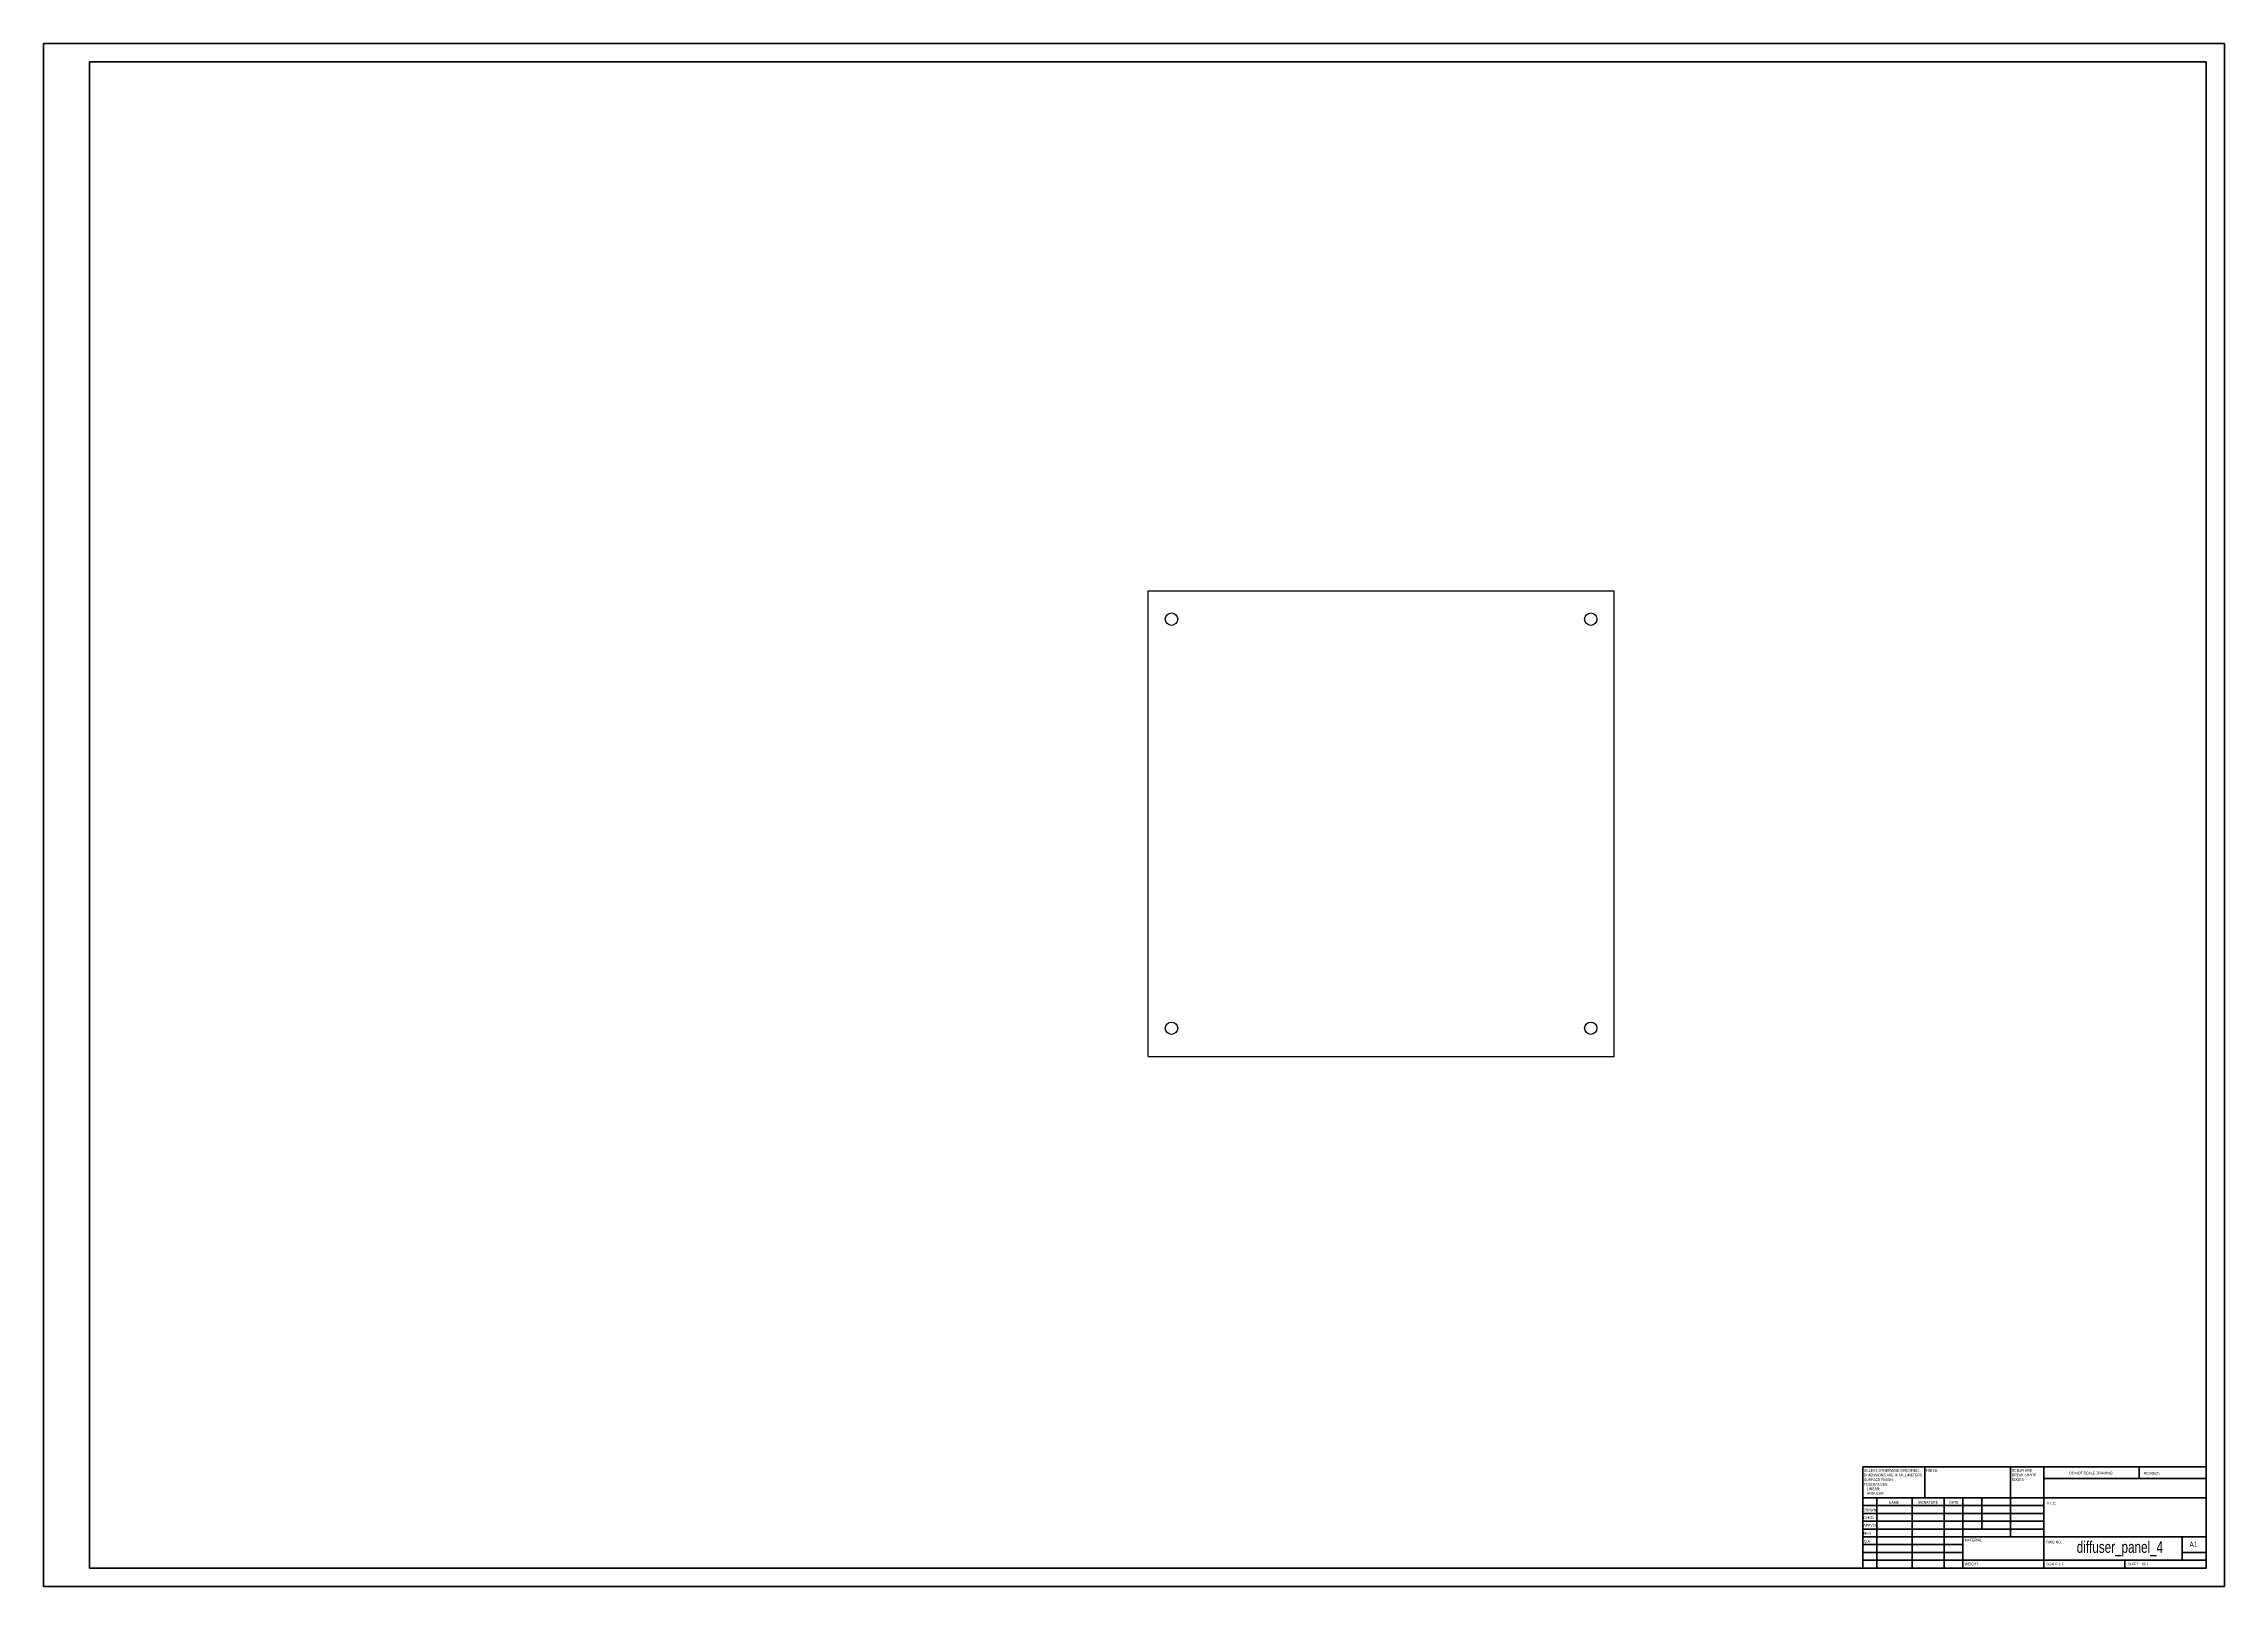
# Model space of a CAD drawing. Header units: inches. Extents: x 0 to 46.8, y 0 to 33.1.
import ezdxf

# ---------------------------------------------------------------- set-up
doc = ezdxf.new("R2010")
doc.units = ezdxf.units.IN
doc.header["$MEASUREMENT"] = 0
doc.styles.add('SLDTEXTSTYLE0', font='TXT', dxfattribs={"width": 0.75})
doc.styles.add('SLDTEXTSTYLE1', font='TXT', dxfattribs={"width": 0.6875})

# ---------------------------------------------------------------- blocks, each defined once
blk = doc.blocks.new('SW_NOTE_0')
at = {"color": 0, "linetype": 'Continuous', "lineweight": 0, "attachment_point": 1, "style": 'SLDTEXTSTYLE0'}
for s, insert, char_height in [('DEBUR AND', (0, 0.076), 0.0591), ('BREAK SHARP', (0, -0.022), 0.05906), ('EDGES', (0, -0.121), 0.0591)]:
    blk.add_mtext(s, dxfattribs=dict(at, insert=insert, char_height=char_height))
blk = doc.blocks.new('SW_NOTE_1')
at = {"color": 0, "linetype": 'Continuous', "lineweight": 0, "attachment_point": 1, "style": 'SLDTEXTSTYLE0'}
for s, insert, char_height in [('UNLESS OTHERWISE SPECIFIED:', (0, 0.076), 0.05906), ('TOLERANCES:', (0, -0.219), 0.05906), ('SURFACE FINISH:', (0, -0.121), 0.05906), ('DIMENSIONS ARE IN MILLIMETERS', (0, -0.022), 0.05906), ('ANGULAR:', (0.066, -0.416), 0.0591), ('LINEAR:', (0.066, -0.318), 0.0591)]:
    blk.add_mtext(s, dxfattribs=dict(at, insert=insert, char_height=char_height))

msp = doc.modelspace()

# ---------------------------------------------------------------- linework, layer by layer
at = {"color": 7, "linetype": 'Continuous', "lineweight": 40}
for p, q in [((0.003, 0.008), (0.003, 33.119)), ((0.003, 33.119), (46.814, 33.119)), ((46.814, 0.008), (46.814, 33.119)), ((0.987, 0.402), (0.987, 32.725)), ((0.987, 32.725), (46.42, 32.725)), ((46.42, 0.402), (46.42, 32.725)), ((39.05, 2.577), (46.42, 2.577)), ((39.05, 2.577), (39.05, 0.402)), ((40.381, 1.908), (40.381, 2.577)), ((42.224, 2.577), (42.224, 1.071)), ((42.94, 2.577), (42.94, 0.402)), ((44.987, 2.326), (44.987, 2.577)), ((46.42, 2.577), (46.42, 0.402)), ((46.42, 1.908), (39.05, 1.908)), ((39.357, 1.908), (39.357, 0.402)), ((40.113, 1.908), (40.113, 0.402)), ((40.798, 1.908), (40.798, 0.402)), ((41.2, 0.402), (41.2, 1.908)), ((41.609, 1.239), (41.609, 1.908)), ((46.42, 2.326), (42.94, 2.326)), ((42.94, 1.741), (39.05, 1.741)), ((42.94, 1.573), (39.05, 1.573)), ((42.94, 1.406), (39.05, 1.406)), ((42.94, 1.239), (39.05, 1.239)), ((41.2, 1.071), (39.05, 1.071)), ((41.2, 1.071), (46.42, 1.071)), ((45.909, 0.569), (45.909, 1.071)), ((41.2, 0.904), (39.05, 0.904)), ((41.2, 0.737), (39.05, 0.737)), ((39.05, 0.569), (46.42, 0.569)), ((44.68, 0.402), (44.68, 0.569)), ((46.42, 0.737), (45.909, 0.737)), ((0.003, 0.008), (46.814, 0.008)), ((0.987, 0.402), (46.42, 0.402))]:
    msp.add_line(p, q, dxfattribs=at)
at = {"color": 7, "linetype": 'Continuous'}
for p, q in [((23.713, 11.377), (23.713, 21.377)), ((23.713, 21.377), (33.713, 21.377)), ((33.713, 11.377), (33.713, 21.377)), ((23.713, 11.377), (33.713, 11.377))]:
    msp.add_line(p, q, dxfattribs=at)
for centre in [(24.213, 20.767), (33.213, 20.767), (33.213, 20.767), (24.213, 11.987), (33.213, 11.987)]:
    msp.add_circle(centre, 0.133, dxfattribs=at)

# ---------------------------------------------------------------- block references
at = {"color": 7, "linetype": 'Continuous', "lineweight": 0}
for name, p in [('SW_NOTE_1', (39.074, 2.449)), ('SW_NOTE_0', (42.251, 2.452))]:
    msp.add_blockref(name, p, dxfattribs=at)

# ---------------------------------------------------------------- texts
for s, insert, char_height, attachment_point, style in [('FINISH:', (40.404, 2.525), 0.0591, 1, 'SLDTEXTSTYLE0'), ('DO NOT SCALE DRAWING', (43.484, 2.47), 0.05906, 1, 'SLDTEXTSTYLE0'), ('REVISION', (45.087, 2.463), 0.0591, 1, 'SLDTEXTSTYLE0'), ('DRAWN', (39.059, 1.679), 0.0591, 1, 'SLDTEXTSTYLE0'), ("CHK'D", (39.067, 1.511), 0.0591, 1, 'SLDTEXTSTYLE0'), ('NAME', (39.614, 1.839), 0.0591, 1, 'SLDTEXTSTYLE0'), ('SIGNATURE', (40.233, 1.842), 0.0591, 1, 'SLDTEXTSTYLE0'), ('DATE', (40.909, 1.842), 0.0591, 1, 'SLDTEXTSTYLE0'), ('TITLE:', (42.986, 1.83), 0.0591, 1, 'SLDTEXTSTYLE0'), ("APPV'D", (39.066, 1.35), 0.0591, 1, 'SLDTEXTSTYLE0'), ('MFG', (39.068, 1.179), 0.0591, 1, 'SLDTEXTSTYLE0'), ('Q.A', (39.077, 1.006), 0.0591, 1, 'SLDTEXTSTYLE0'), ('MATERIAL:', (41.241, 1.032), 0.0591, 1, 'SLDTEXTSTYLE0'), ('DWG NO.', (42.99, 0.988), 0.0591, 1, 'SLDTEXTSTYLE0'), ('diffuser_panel_4', (44.572, 0.978), 0.25, 2, 'SLDTEXTSTYLE0'), ('A1', (46.063, 0.965), 0.1146, 1, 'SLDTEXTSTYLE0'), ('WEIGHT:', (41.24, 0.518), 0.059, 1, 'SLDTEXTSTYLE0'), ('SCALE:1:1', (42.99, 0.516), 0.0591, 1, 'SLDTEXTSTYLE0'), ('SHEET 1 OF 1', (44.738, 0.516), 0.05906, 1, 'SLDTEXTSTYLE1')]:
    msp.add_mtext(s, dxfattribs=dict(at, insert=insert, char_height=char_height, attachment_point=attachment_point, style=style))

doc.saveas('drawing.dxf')
